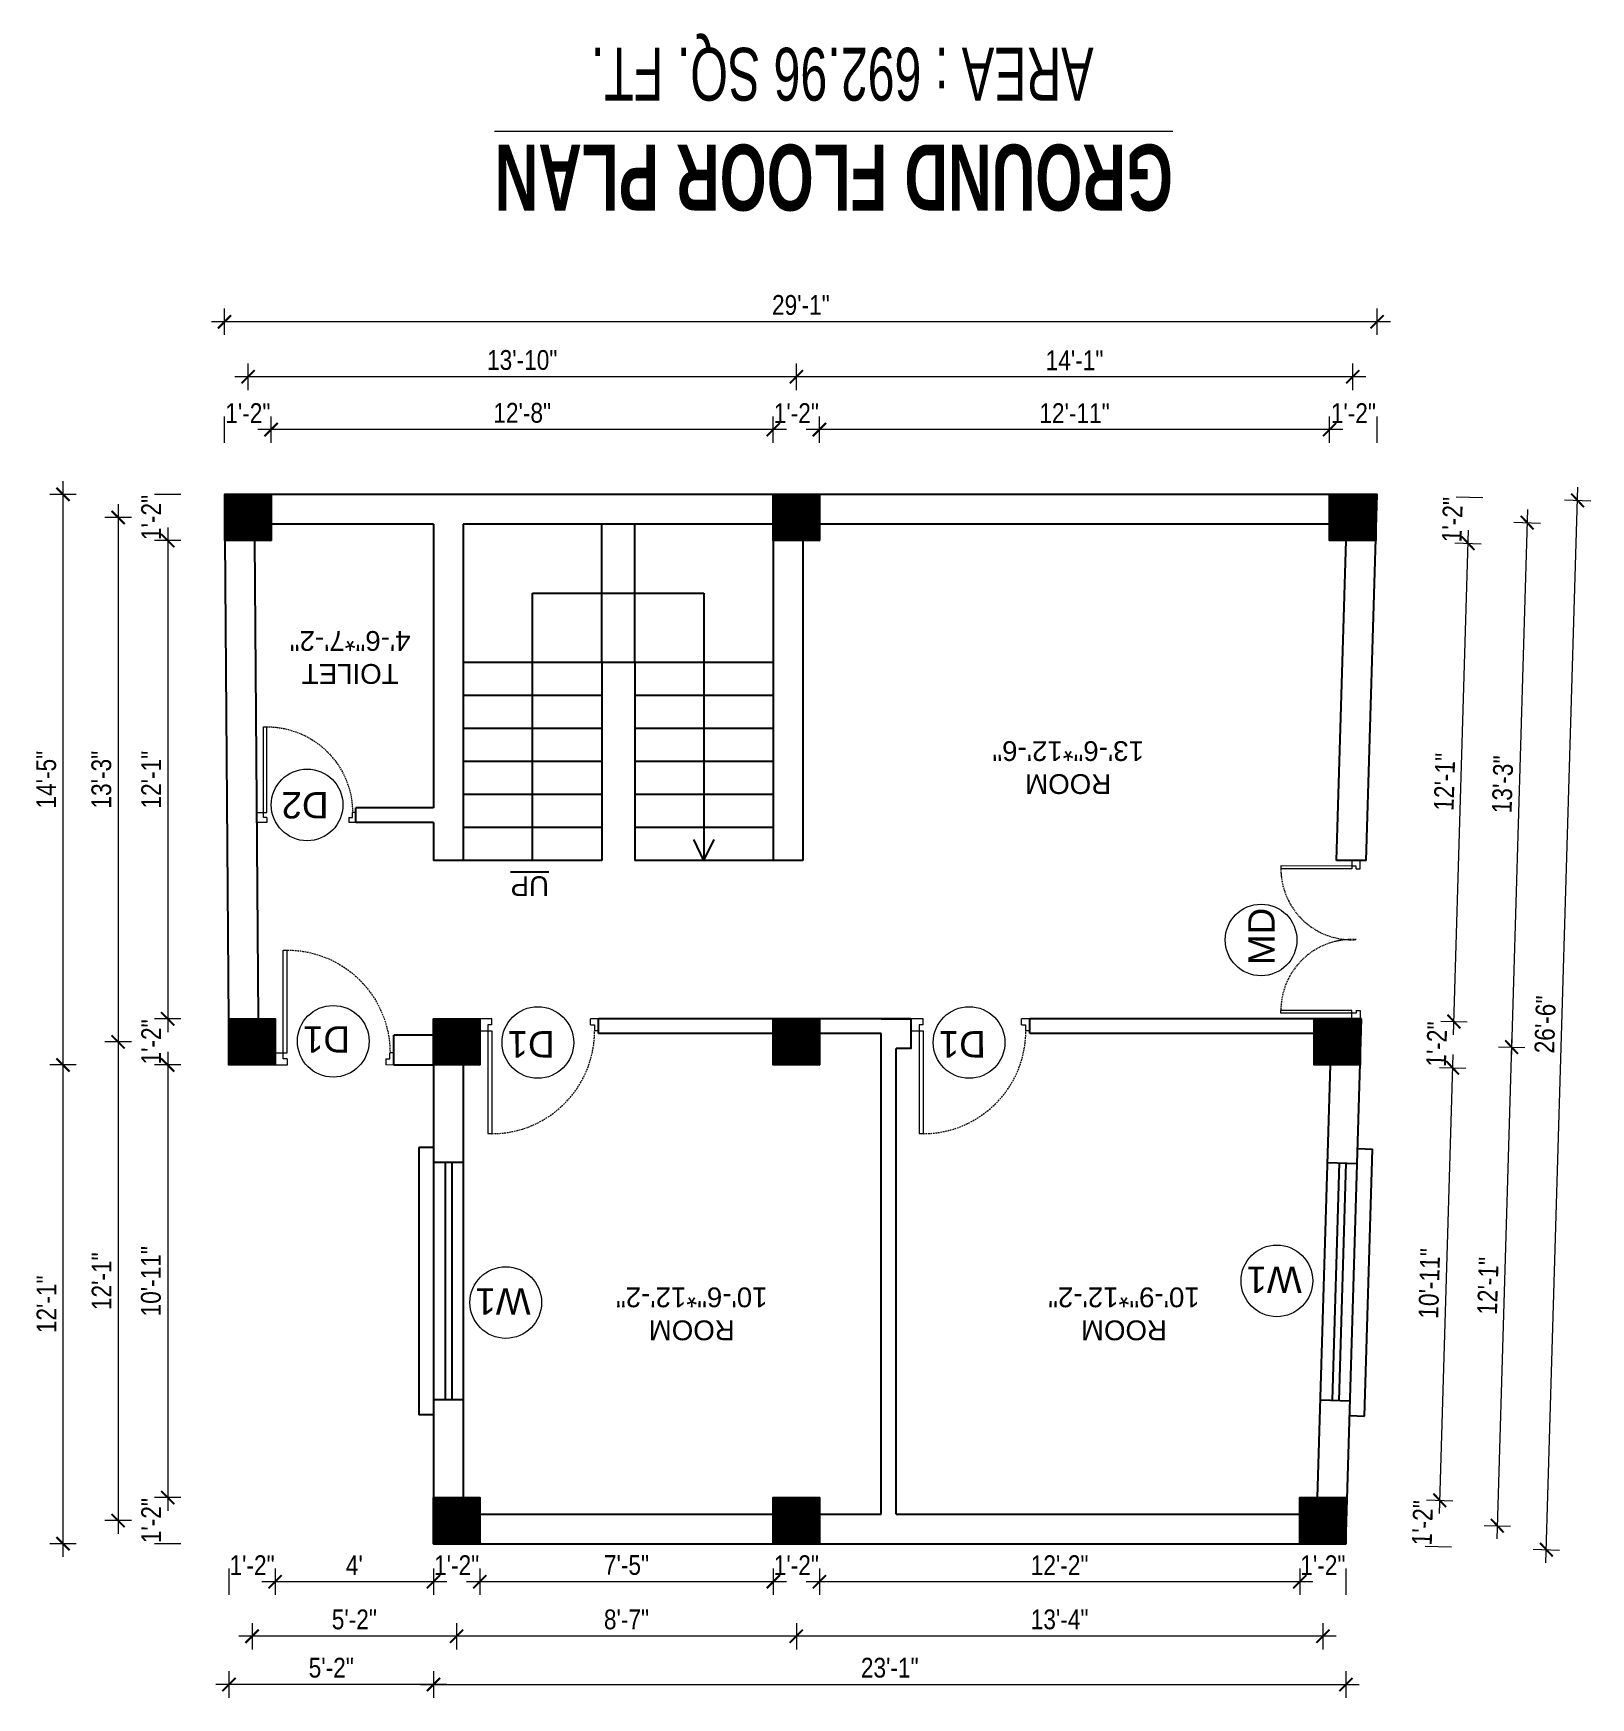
# Model space of a CAD drawing. Header units: inches. Extents: x -9985691 to 3643, y -3270716 to 4788.
# Drawn here: x -4967420 to -4966948, y -3263797 to -3263293 of the extents above; entities that cross this region are included whole.
import ezdxf

# ---------------------------------------------------------------- set-up
doc = ezdxf.new("R2010")
doc.units = ezdxf.units.IN
doc.header["$LTSCALE"] = 2
doc.header["$MEASUREMENT"] = 0
doc.header["$PDMODE"] = 34
doc.linetypes.add('HIDDEN', pattern=[0.375, 0.25, -0.125])
doc.layers.get('0').update_dxf_attribs({"linetype": 'CONTINUOUS'})
doc.layers.get('DEFPOINTS').update_dxf_attribs({"color": 141, "linetype": 'CONTINUOUS'})
doc.layers.add('A-Hatch', color=7, linetype='CONTINUOUS')
for name, color, linetype, lineweight in [('Annotate-Lite.w', 177, 'CONTINUOUS', 9), ('DIM 1-100', 4, 'CONTINUOUS', 13), ('Door-Window.w', 4, 'CONTINUOUS', 15), ('TEXT', 181, 'CONTINUOUS', 25), ('Text-100.w', 254, 'CONTINUOUS', 9)]:
    doc.layers.add(name, color=color, linetype=linetype, lineweight=lineweight)
doc.styles.add('Arial', font='arial.ttf', dxfattribs={"width": 0.8, "height": 12})
doc.styles.add('arial.', font='arial.ttf')
doc.styles.add('gaurav', font='arial.ttf')
doc.styles.get("Standard").update_dxf_attribs({"font": 'ARIALN.TTF'})
doc.dimstyles.new('1 by 96', dxfattribs={"dimtxt": 6, "dimasz": 4, "dimexe": 4, "dimexo": 4, "dimgap": 2, "dimtad": 1, "dimdec": 0, "dimzin": 0, "dimdsep": 46, "dimlunit": 4, "dimtxsty": 'Standard', "dimblk": 'ARCHTICK', "dimcen": 0, "dimdle": 4, "dimadec": 0, "dimazin": 0, "dimtfac": 1, "dimtdec": 0, "dimtix": 1, "dimtofl": 0, "dimtmove": 1, "dimatfit": 3, "dimldrblk": 'ARCHTICK', "dimfxl": 4, "dimfxlon": 1, "dimtolj": 1, "dimtzin": 0, "dimlwd": -1, "dimlwe": -1, "dimarcsym": 0})

msp = doc.modelspace()

# ---------------------------------------------------------------- texts
at = {"layer": 'Annotate-Lite.w', "ltscale": 0.005, "char_height": 8, "style": 'gaurav'}
for s, insert, attachment_point, rotation in [('D2', (-4967330.48, -3263522.63), 7, 179.8855), ('MD', (-4967051.68, -3263575.07), 1, 89.9618), ('D1', (-4967323.98, -3263593.62), 7, 179.9618), ('D1', (-4967261.95, -3263603.09), 1, 180.0382), ('D1', (-4967131.21, -3263603.09), 1, 180.0382), ('W1', (-4967035.44, -3263674.46), 1, 180), ('W1', (-4967269.24, -3263681.03), 1, 180)]:
    msp.add_mtext_dynamic_manual_height_columns(s, width=8, gutter_width=100, heights=[0], dxfattribs=dict(at, insert=insert, attachment_point=attachment_point, rotation=rotation))
at = {"layer": 'TEXT', "lineweight": -2, "char_height": 6, "attachment_point": 5, "rotation": 180, "style": 'arial.'}
for s, insert in [('TOILET\\P4\'-6"*7\'-2"', (-4967323.95, -3263481.76)), ('ROOM\\P13\'-6"*12\'-6"', (-4967106.26, -3263515.15)), ('ROOM\\P10\'-6"*12\'-2"', (-4967220.39, -3263680.76)), ('ROOM\\P10\'-9"*12\'-2"', (-4967089.35, -3263680.76))]:
    msp.add_mtext_dynamic_manual_height_columns(s, width=45.7314, gutter_width=30, heights=[0], dxfattribs=dict(at, insert=insert))
at = {"layer": 'TEXT', "lineweight": -2, "insert": (-4967269.49, -3263551.1), "char_height": 6, "width": 26.6739, "attachment_point": 5, "rotation": 180, "style": 'arial.'}
msp.add_mtext('{\\LUP}', dxfattribs=at)
at = {"layer": 'Text-100.w', "insert": (-4967174.77, -3263346.31), "char_height": 20, "width": 569.1024, "attachment_point": 2, "rotation": 180, "style": 'Arial'}
msp.add_mtext('\\A1;{\\fArial Narrow|b1|i0|c0|p34;\\L GROUND FLOOR PLAN\\P\\fArial Narrow|b0|i0|c0|p34;\\H0.8x;\\lAREA : 692.96 SQ. FT.\\H1.02306x; }', dxfattribs=at)

# ---------------------------------------------------------------- blocks, each defined once
blk = doc.blocks.new('FDFDRE')
at = {"ltscale": 3}
for p, q in [((165701.11, -58637.82), (165701.1, -58641.5)), ((165704.78, -58637.83), (165701.11, -58637.82)), ((165704.78, -58639.66), (165703.55, -58639.66)), ((165703.55, -58639.66), (165703.55, -58641.5)), ((165704.78, -58639.66), (165704.78, -58637.83)), ((165766.98, -58637.83), (165770.65, -58637.82)), ((165766.98, -58639.66), (165766.98, -58637.83)), ((165766.98, -58639.66), (165768.2, -58639.66)), ((165768.2, -58639.66), (165768.2, -58641.5)), ((165770.65, -58637.82), (165770.65, -58641.5)), ((165701.1, -58641.5), (165703.55, -58641.5)), ((165703.55, -58641.5), (165703.53, -58672.63)), ((165703.55, -58641.5), (165704.78, -58641.5)), ((165704.78, -58641.5), (165704.76, -58672.65)), ((165766.98, -58641.5), (165767, -58672.65)), ((165768.2, -58641.5), (165766.98, -58641.5)), ((165770.65, -58641.5), (165768.2, -58641.5)), ((165768.2, -58641.5), (165768.22, -58672.63)), ((165703.53, -58672.63), (165704.76, -58672.65)), ((165768.22, -58672.63), (165767, -58672.65))]:
    blk.add_line(p, q, dxfattribs=at)
at = {"layer": 'Door-Window.w', "color": 9, "linetype": 'HIDDEN', "lineweight": 18}
for centre, start, end in [((165704.78, -58641.5), 269.96183, 3.38353), ((165766.98, -58641.5), 176.61647, 270.03817)]:
    blk.add_arc(centre, 31.16, start, end, dxfattribs=at)
blk = doc.blocks.new('3-0')
at = {"ltscale": 3}
for p, q in [((11063.05, 10097.68), (11065.97, 10099.9)), ((11065.97, 10099.9), (11066.71, 10098.92)), ((11063.05, 10097.68), (11064.53, 10095.73)), ((11065.99, 10096.84), (11064.53, 10095.73)), ((11065.25, 10097.81), (11066.71, 10098.92)), ((11065.99, 10096.84), (11065.25, 10097.81)), ((11085.5, 10074.13), (11110.32, 10092.96)), ((11086.24, 10073.15), (11111.05, 10091.97)), ((11111.05, 10091.97), (11110.32, 10092.96)), ((11084.04, 10073.02), (11082.57, 10071.91)), ((11082.57, 10071.91), (11084.79, 10068.98)), ((11084.04, 10073.02), (11084.78, 10072.04)), ((11084.78, 10072.04), (11086.24, 10073.15)), ((11084.79, 10068.98), (11087.72, 10071.2)), ((11086.24, 10073.15), (11085.5, 10074.13)), ((11087.72, 10071.2), (11086.24, 10073.15))]:
    blk.add_line(p, q, dxfattribs=at)
at = {"layer": 'Door-Window.w', "color": 9, "linetype": 'HIDDEN', "lineweight": 18}
blk.add_arc((11085.5, 10074.13), 31.16, 37.1906, 127.1465, dxfattribs=at)
blk = doc.blocks.new('*D917')
at = {"layer": 'DEFPOINTS', "color": 0, "ltscale": 0.5, "transparency": 16777216}
for p in [(-4967036.03, -3263750.49), (-4967022.03, -3263750.49), (-4967036.03, -3263762.02)]:
    blk.add_point(p, dxfattribs=at)
at = {"layer": 'DIM 1-100', "color": 0, "ltscale": 0.5, "transparency": 16777216}
for p, q in [((-4967036.03, -3263758.02), (-4967036.03, -3263766.02)), ((-4967022.03, -3263758.02), (-4967022.03, -3263766.02))]:
    blk.add_line(p, q, dxfattribs=at)
at = {"layer": 'DIM 1-100', "color": 0, "ltscale": 0.5, "transparency": 16777216, "insert": (-4967029.03, -3263757.01), "char_height": 6, "attachment_point": 5}
blk.add_mtext('\\A1;1\'-2"', dxfattribs=at)
blk = doc.blocks.new('_ArchTick')
at = {"color": 0, "linetype": 'ByBlock', "const_width": 0.15}
blk.add_lwpolyline([(-0.5, -0.5), (0.5, 0.5)], dxfattribs=at)
blk = doc.blocks.new('*D918')
at = {"layer": 'DEFPOINTS', "color": 0, "ltscale": 0.5, "transparency": 16777216}
for p in [(-4967181.67, -3263750.49), (-4967036.03, -3263750.49), (-4967181.67, -3263762.02)]:
    blk.add_point(p, dxfattribs=at)
at = {"layer": 'DIM 1-100', "color": 0, "ltscale": 0.5, "transparency": 16777216}
for p, q in [((-4967181.67, -3263758.02), (-4967181.67, -3263766.02)), ((-4967036.03, -3263758.02), (-4967036.03, -3263766.02)), ((-4967032.03, -3263762.02), (-4967185.67, -3263762.02))]:
    blk.add_line(p, q, dxfattribs=at)
at = {"layer": 'DIM 1-100', "color": 0, "ltscale": 0.5, "transparency": 16777216, "xscale": 4, "yscale": 4, "zscale": 4, "rotation": 180}
blk.add_blockref('_ArchTick', (-4967181.67, -3263762.02), dxfattribs=at)
at = {"layer": 'DIM 1-100', "color": 0, "ltscale": 0.5, "transparency": 16777216, "xscale": 4, "yscale": 4, "zscale": 4}
blk.add_blockref('_ArchTick', (-4967036.03, -3263762.02), dxfattribs=at)
at = {"layer": 'DIM 1-100', "color": 0, "ltscale": 0.5, "transparency": 16777216, "insert": (-4967108.85, -3263757.01), "char_height": 6, "attachment_point": 5}
blk.add_mtext('\\A1;12\'-2"', dxfattribs=at)
blk = doc.blocks.new('*D919')
at = {"layer": 'DEFPOINTS', "color": 0, "ltscale": 0.5, "transparency": 16777216}
for p in [(-4967195.67, -3263750.49), (-4967181.67, -3263750.49), (-4967195.67, -3263762.02)]:
    blk.add_point(p, dxfattribs=at)
at = {"layer": 'DIM 1-100', "color": 0, "ltscale": 0.5, "transparency": 16777216}
for p, q in [((-4967195.67, -3263758.02), (-4967195.67, -3263766.02)), ((-4967181.67, -3263758.02), (-4967181.67, -3263766.02))]:
    blk.add_line(p, q, dxfattribs=at)
at = {"layer": 'DIM 1-100', "color": 0, "ltscale": 0.5, "transparency": 16777216, "insert": (-4967188.67, -3263757.01), "char_height": 6, "attachment_point": 5}
blk.add_mtext('\\A1;1\'-2"', dxfattribs=at)
blk = doc.blocks.new('*D920')
at = {"layer": 'DEFPOINTS', "color": 0, "ltscale": 0.5, "transparency": 16777216}
for p in [(-4967284.67, -3263750.49), (-4967195.67, -3263750.49), (-4967284.67, -3263762.02)]:
    blk.add_point(p, dxfattribs=at)
at = {"layer": 'DIM 1-100', "color": 0, "ltscale": 0.5, "transparency": 16777216}
for p, q in [((-4967284.67, -3263758.02), (-4967284.67, -3263766.02)), ((-4967195.67, -3263758.02), (-4967195.67, -3263766.02)), ((-4967191.67, -3263762.02), (-4967288.67, -3263762.02))]:
    blk.add_line(p, q, dxfattribs=at)
at = {"layer": 'DIM 1-100', "color": 0, "ltscale": 0.5, "transparency": 16777216, "xscale": 4, "yscale": 4, "zscale": 4, "rotation": 180}
blk.add_blockref('_ArchTick', (-4967284.67, -3263762.02), dxfattribs=at)
at = {"layer": 'DIM 1-100', "color": 0, "ltscale": 0.5, "transparency": 16777216, "xscale": 4, "yscale": 4, "zscale": 4}
blk.add_blockref('_ArchTick', (-4967195.67, -3263762.02), dxfattribs=at)
at = {"layer": 'DIM 1-100', "color": 0, "ltscale": 0.5, "transparency": 16777216, "insert": (-4967240.17, -3263756.97), "char_height": 6, "attachment_point": 5}
blk.add_mtext('\\A1;7\'-5"', dxfattribs=at)
blk = doc.blocks.new('*D921')
at = {"layer": 'DEFPOINTS', "color": 0, "ltscale": 0.5, "transparency": 16777216}
for p in [(-4967298.67, -3263750.49), (-4967284.67, -3263750.49), (-4967298.67, -3263762.02)]:
    blk.add_point(p, dxfattribs=at)
at = {"layer": 'DIM 1-100', "color": 0, "ltscale": 0.5, "transparency": 16777216}
for p, q in [((-4967298.67, -3263758.02), (-4967298.67, -3263766.02)), ((-4967284.67, -3263758.02), (-4967284.67, -3263766.02))]:
    blk.add_line(p, q, dxfattribs=at)
at = {"layer": 'DIM 1-100', "color": 0, "ltscale": 0.5, "transparency": 16777216, "insert": (-4967291.67, -3263757.01), "char_height": 6, "attachment_point": 5}
blk.add_mtext('\\A1;1\'-2"', dxfattribs=at)
blk = doc.blocks.new('*D922')
at = {"layer": 'DEFPOINTS', "color": 0, "ltscale": 0.5, "transparency": 16777216}
for p in [(-4967346.69, -3263605.36), (-4967298.67, -3263750.49), (-4967346.69, -3263762.02)]:
    blk.add_point(p, dxfattribs=at)
at = {"layer": 'DIM 1-100', "color": 0, "ltscale": 0.5, "transparency": 16777216}
for p, q in [((-4967346.69, -3263758.02), (-4967346.69, -3263766.02)), ((-4967298.67, -3263758.02), (-4967298.67, -3263766.02)), ((-4967294.67, -3263762.02), (-4967350.69, -3263762.02))]:
    blk.add_line(p, q, dxfattribs=at)
at = {"layer": 'DIM 1-100', "color": 0, "ltscale": 0.5, "transparency": 16777216, "xscale": 4, "yscale": 4, "zscale": 4, "rotation": 180}
blk.add_blockref('_ArchTick', (-4967346.69, -3263762.02), dxfattribs=at)
at = {"layer": 'DIM 1-100', "color": 0, "ltscale": 0.5, "transparency": 16777216, "xscale": 4, "yscale": 4, "zscale": 4}
blk.add_blockref('_ArchTick', (-4967298.67, -3263762.02), dxfattribs=at)
at = {"layer": 'DIM 1-100', "color": 0, "ltscale": 0.5, "transparency": 16777216, "insert": (-4967322.68, -3263757.02), "char_height": 6, "attachment_point": 5}
blk.add_mtext("\\A1;4'", dxfattribs=at)
blk = doc.blocks.new('*D923')
at = {"layer": 'DEFPOINTS', "color": 0, "ltscale": 0.5, "transparency": 16777216}
for p in [(-4967360.69, -3263605.36), (-4967346.69, -3263605.36), (-4967360.69, -3263762.02)]:
    blk.add_point(p, dxfattribs=at)
at = {"layer": 'DIM 1-100', "color": 0, "ltscale": 0.5, "transparency": 16777216}
for p, q in [((-4967360.69, -3263758.02), (-4967360.69, -3263766.02)), ((-4967346.69, -3263758.02), (-4967346.69, -3263766.02))]:
    blk.add_line(p, q, dxfattribs=at)
at = {"layer": 'DIM 1-100', "color": 0, "ltscale": 0.5, "transparency": 16777216, "insert": (-4967353.69, -3263757.01), "char_height": 6, "attachment_point": 5}
blk.add_mtext('\\A1;1\'-2"', dxfattribs=at)
blk = doc.blocks.new('*D924')
at = {"layer": 'DEFPOINTS', "color": 0, "ltscale": 0.5, "transparency": 16777216}
for p in [(-4967188.67, -3263743.49), (-4967029.03, -3263743.49), (-4967188.67, -3263778.55)]:
    blk.add_point(p, dxfattribs=at)
at = {"layer": 'DIM 1-100', "color": 0, "ltscale": 0.5, "transparency": 16777216}
for p, q in [((-4967025.03, -3263778.55), (-4967192.67, -3263778.55)), ((-4967188.67, -3263774.55), (-4967188.67, -3263782.55)), ((-4967029.03, -3263774.55), (-4967029.03, -3263782.55))]:
    blk.add_line(p, q, dxfattribs=at)
at = {"layer": 'DIM 1-100', "color": 0, "ltscale": 0.5, "transparency": 16777216, "xscale": 4, "yscale": 4, "zscale": 4, "rotation": 180}
blk.add_blockref('_ArchTick', (-4967188.67, -3263778.55), dxfattribs=at)
at = {"layer": 'DIM 1-100', "color": 0, "ltscale": 0.5, "transparency": 16777216, "xscale": 4, "yscale": 4, "zscale": 4}
blk.add_blockref('_ArchTick', (-4967029.03, -3263778.55), dxfattribs=at)
at = {"layer": 'DIM 1-100', "color": 0, "ltscale": 0.5, "transparency": 16777216, "insert": (-4967108.85, -3263773.48), "char_height": 6, "attachment_point": 5}
blk.add_mtext('\\A1;13\'-4"', dxfattribs=at)
blk = doc.blocks.new('*D925')
at = {"layer": 'DEFPOINTS', "color": 0, "ltscale": 0.5, "transparency": 16777216}
for p in [(-4967291.67, -3263743.49), (-4967188.67, -3263743.49), (-4967291.67, -3263778.55)]:
    blk.add_point(p, dxfattribs=at)
at = {"layer": 'DIM 1-100', "color": 0, "ltscale": 0.5, "transparency": 16777216}
for p, q in [((-4967184.67, -3263778.55), (-4967295.67, -3263778.55)), ((-4967291.67, -3263774.55), (-4967291.67, -3263782.55)), ((-4967188.67, -3263774.55), (-4967188.67, -3263782.55))]:
    blk.add_line(p, q, dxfattribs=at)
at = {"layer": 'DIM 1-100', "color": 0, "ltscale": 0.5, "transparency": 16777216, "xscale": 4, "yscale": 4, "zscale": 4, "rotation": 180}
blk.add_blockref('_ArchTick', (-4967291.67, -3263778.55), dxfattribs=at)
at = {"layer": 'DIM 1-100', "color": 0, "ltscale": 0.5, "transparency": 16777216, "xscale": 4, "yscale": 4, "zscale": 4}
blk.add_blockref('_ArchTick', (-4967188.67, -3263778.55), dxfattribs=at)
at = {"layer": 'DIM 1-100', "color": 0, "ltscale": 0.5, "transparency": 16777216, "insert": (-4967240.17, -3263773.48), "char_height": 6, "attachment_point": 5}
blk.add_mtext('\\A1;8\'-7"', dxfattribs=at)
blk = doc.blocks.new('*D926')
at = {"layer": 'DEFPOINTS', "color": 0, "ltscale": 0.5, "transparency": 16777216}
for p in [(-4967353.69, -3263598.36), (-4967291.67, -3263743.49), (-4967353.69, -3263778.55)]:
    blk.add_point(p, dxfattribs=at)
at = {"layer": 'DIM 1-100', "color": 0, "ltscale": 0.5, "transparency": 16777216}
for p, q in [((-4967287.67, -3263778.55), (-4967357.69, -3263778.55)), ((-4967353.69, -3263774.55), (-4967353.69, -3263782.55)), ((-4967291.67, -3263774.55), (-4967291.67, -3263782.55))]:
    blk.add_line(p, q, dxfattribs=at)
at = {"layer": 'DIM 1-100', "color": 0, "ltscale": 0.5, "transparency": 16777216, "xscale": 4, "yscale": 4, "zscale": 4, "rotation": 180}
blk.add_blockref('_ArchTick', (-4967353.69, -3263778.55), dxfattribs=at)
at = {"layer": 'DIM 1-100', "color": 0, "ltscale": 0.5, "transparency": 16777216, "xscale": 4, "yscale": 4, "zscale": 4}
blk.add_blockref('_ArchTick', (-4967291.67, -3263778.55), dxfattribs=at)
at = {"layer": 'DIM 1-100', "color": 0, "ltscale": 0.5, "transparency": 16777216, "insert": (-4967322.68, -3263773.48), "char_height": 6, "attachment_point": 5}
blk.add_mtext('\\A1;5\'-2"', dxfattribs=at)
blk = doc.blocks.new('*D927')
at = {"layer": 'DEFPOINTS', "color": 0, "ltscale": 0.5, "transparency": 16777216}
for p in [(-4967298.67, -3263750.49), (-4967022.03, -3263750.49), (-4967022.03, -3263793.18)]:
    blk.add_point(p, dxfattribs=at)
at = {"layer": 'DIM 1-100', "color": 0, "ltscale": 0.5, "transparency": 16777216}
for p, q in [((-4967302.67, -3263793.18), (-4967018.03, -3263793.18)), ((-4967298.67, -3263789.18), (-4967298.67, -3263797.18)), ((-4967022.03, -3263789.18), (-4967022.03, -3263797.18))]:
    blk.add_line(p, q, dxfattribs=at)
at = {"layer": 'DIM 1-100', "color": 0, "ltscale": 0.5, "transparency": 16777216, "xscale": 4, "yscale": 4, "zscale": 4, "rotation": 180}
blk.add_blockref('_ArchTick', (-4967298.67, -3263793.18), dxfattribs=at)
at = {"layer": 'DIM 1-100', "color": 0, "ltscale": 0.5, "transparency": 16777216, "xscale": 4, "yscale": 4, "zscale": 4}
blk.add_blockref('_ArchTick', (-4967022.03, -3263793.18), dxfattribs=at)
at = {"layer": 'DIM 1-100', "color": 0, "ltscale": 0.5, "transparency": 16777216, "insert": (-4967160.35, -3263788.12), "char_height": 6, "attachment_point": 5}
blk.add_mtext('\\A1;23\'-1"', dxfattribs=at)
blk = doc.blocks.new('*D928')
at = {"layer": 'DEFPOINTS', "color": 0, "ltscale": 0.5, "transparency": 16777216}
for p in [(-4967360.69, -3263605.36), (-4967298.67, -3263750.49), (-4967360.69, -3263793.18)]:
    blk.add_point(p, dxfattribs=at)
at = {"layer": 'DIM 1-100', "color": 0, "ltscale": 0.5, "transparency": 16777216}
for p, q in [((-4967294.67, -3263793.18), (-4967364.69, -3263793.18)), ((-4967360.69, -3263789.18), (-4967360.69, -3263797.18)), ((-4967298.67, -3263789.18), (-4967298.67, -3263797.18))]:
    blk.add_line(p, q, dxfattribs=at)
at = {"layer": 'DIM 1-100', "color": 0, "ltscale": 0.5, "transparency": 16777216, "xscale": 4, "yscale": 4, "zscale": 4, "rotation": 180}
blk.add_blockref('_ArchTick', (-4967360.69, -3263793.18), dxfattribs=at)
at = {"layer": 'DIM 1-100', "color": 0, "ltscale": 0.5, "transparency": 16777216, "xscale": 4, "yscale": 4, "zscale": 4}
blk.add_blockref('_ArchTick', (-4967298.67, -3263793.18), dxfattribs=at)
at = {"layer": 'DIM 1-100', "color": 0, "ltscale": 0.5, "transparency": 16777216, "insert": (-4967329.68, -3263788.12), "char_height": 6, "attachment_point": 5}
blk.add_mtext('\\A1;5\'-2"', dxfattribs=at)
blk = doc.blocks.new('*D929')
at = {"layer": 'DEFPOINTS', "color": 0, "ltscale": 0.5, "transparency": 16777216}
for p in [(-4967017.3, -3263591.36), (-4967017.71, -3263605.36), (-4966989.72, -3263606.19)]:
    blk.add_point(p, dxfattribs=at)
at = {"layer": 'DIM 1-100', "color": 0, "ltscale": 0.5, "transparency": 16777216}
for p, q in [((-4966993.3, -3263592.07), (-4966985.3, -3263592.31)), ((-4966993.71, -3263606.07), (-4966985.72, -3263606.31))]:
    blk.add_line(p, q, dxfattribs=at)
at = {"layer": 'DIM 1-100', "color": 0, "ltscale": 0.5, "transparency": 16777216, "insert": (-4966994.52, -3263599.04), "char_height": 6, "attachment_point": 5, "rotation": 88.2969}
blk.add_mtext('\\A1;1\'-2"', dxfattribs=at)
blk = doc.blocks.new('*D930')
at = {"layer": 'DEFPOINTS', "color": 0, "ltscale": 0.5, "transparency": 16777216}
for p in [(-4967012.99, -3263446.36), (-4966984.99, -3263447.19), (-4967017.3, -3263591.36)]:
    blk.add_point(p, dxfattribs=at)
at = {"layer": 'DIM 1-100', "color": 0, "ltscale": 0.5, "transparency": 16777216}
for p, q in [((-4966989.42, -3263596.19), (-4966984.87, -3263443.19)), ((-4966988.99, -3263447.07), (-4966980.99, -3263447.31)), ((-4966993.3, -3263592.07), (-4966985.3, -3263592.31))]:
    blk.add_line(p, q, dxfattribs=at)
at = {"layer": 'DIM 1-100', "color": 0, "ltscale": 0.5, "transparency": 16777216, "xscale": 4, "yscale": 4, "zscale": 4}
for p, rotation in [((-4966984.99, -3263447.19), 88.29686494986716), ((-4966989.3, -3263592.19), 268.2968649498671)]:
    blk.add_blockref('_ArchTick', p, dxfattribs=dict(at, rotation=rotation))
at = {"layer": 'DIM 1-100', "color": 0, "ltscale": 0.5, "transparency": 16777216, "insert": (-4966992.15, -3263519.54), "char_height": 6, "attachment_point": 5, "rotation": 88.2969}
blk.add_mtext('\\A1;12\'-1"', dxfattribs=at)
blk = doc.blocks.new('*D931')
at = {"layer": 'DEFPOINTS', "color": 0, "ltscale": 0.5, "transparency": 16777216}
for p in [(-4967012.57, -3263432.36), (-4966984.57, -3263433.19), (-4967012.99, -3263446.36)]:
    blk.add_point(p, dxfattribs=at)
at = {"layer": 'DIM 1-100', "color": 0, "ltscale": 0.5, "transparency": 16777216}
for p, q in [((-4966988.57, -3263433.07), (-4966980.57, -3263433.31)), ((-4966988.99, -3263447.07), (-4966980.99, -3263447.31))]:
    blk.add_line(p, q, dxfattribs=at)
at = {"layer": 'DIM 1-100', "color": 0, "ltscale": 0.5, "transparency": 16777216, "insert": (-4966989.79, -3263440.04), "char_height": 6, "attachment_point": 5, "rotation": 88.2969}
blk.add_mtext('\\A1;1\'-2"', dxfattribs=at)
blk = doc.blocks.new('*D932')
at = {"layer": 'DEFPOINTS', "color": 0, "ltscale": 0.5, "transparency": 16777216}
for p in [(-4967017.71, -3263605.36), (-4967022.03, -3263736.49), (-4966993.61, -3263737.33)]:
    blk.add_point(p, dxfattribs=at)
at = {"layer": 'DIM 1-100', "color": 0, "ltscale": 0.5, "transparency": 16777216}
for p, q in [((-4966989.6, -3263602.19), (-4966993.73, -3263741.33)), ((-4966993.71, -3263606.07), (-4966985.72, -3263606.31)), ((-4966997.61, -3263737.21), (-4966989.62, -3263737.45))]:
    blk.add_line(p, q, dxfattribs=at)
at = {"layer": 'DIM 1-100', "color": 0, "ltscale": 0.5, "transparency": 16777216, "xscale": 4, "yscale": 4, "zscale": 4}
for p, rotation in [((-4966989.72, -3263606.19), 88.29686494986713), ((-4966993.61, -3263737.33), 268.2968649498671)]:
    blk.add_blockref('_ArchTick', p, dxfattribs=dict(at, rotation=rotation))
at = {"layer": 'DIM 1-100', "color": 0, "ltscale": 0.5, "transparency": 16777216, "insert": (-4966996.73, -3263671.61), "char_height": 6, "attachment_point": 5, "rotation": 88.2969}
blk.add_mtext('\\A1;10\'-11"', dxfattribs=at)
blk = doc.blocks.new('*D933')
at = {"layer": 'DEFPOINTS', "color": 0, "ltscale": 0.5, "transparency": 16777216}
for p in [(-4967022.03, -3263736.49), (-4967022.03, -3263750.49), (-4966994.03, -3263751.32)]:
    blk.add_point(p, dxfattribs=at)
at = {"layer": 'DIM 1-100', "color": 0, "ltscale": 0.5, "transparency": 16777216}
for p, q in [((-4966997.61, -3263737.21), (-4966989.62, -3263737.45)), ((-4966998.03, -3263751.2), (-4966990.03, -3263751.44))]:
    blk.add_line(p, q, dxfattribs=at)
at = {"layer": 'DIM 1-100', "color": 0, "ltscale": 0.5, "transparency": 16777216, "insert": (-4966998.83, -3263744.18), "char_height": 6, "attachment_point": 5, "rotation": 88.2969}
blk.add_mtext('\\A1;1\'-2"', dxfattribs=at)
blk = doc.blocks.new('*D934')
at = {"layer": 'DEFPOINTS', "color": 0, "ltscale": 0.5, "transparency": 16777216}
for p in [(-4967019.99, -3263439.36), (-4967024.71, -3263598.36), (-4966971.82, -3263599.93)]:
    blk.add_point(p, dxfattribs=at)
at = {"layer": 'DIM 1-100', "color": 0, "ltscale": 0.5, "transparency": 16777216}
for p, q in [((-4966966.97, -3263436.93), (-4966971.94, -3263603.93)), ((-4966971.09, -3263440.81), (-4966963.09, -3263441.05)), ((-4966975.82, -3263599.81), (-4966967.82, -3263600.05))]:
    blk.add_line(p, q, dxfattribs=at)
at = {"layer": 'DIM 1-100', "color": 0, "ltscale": 0.5, "transparency": 16777216, "xscale": 4, "yscale": 4, "zscale": 4}
for p, rotation in [((-4966967.09, -3263440.93), 88.29686496677856), ((-4966971.82, -3263599.93), 268.2968649667786)]:
    blk.add_blockref('_ArchTick', p, dxfattribs=dict(at, rotation=rotation))
at = {"layer": 'DIM 1-100', "color": 0, "ltscale": 0.5, "transparency": 16777216, "insert": (-4966974.51, -3263520.28), "char_height": 6, "attachment_point": 5, "rotation": 88.2969}
blk.add_mtext('\\A1;13\'-3"', dxfattribs=at)
blk = doc.blocks.new('*D935')
at = {"layer": 'DEFPOINTS', "color": 0, "ltscale": 0.5, "transparency": 16777216}
for p in [(-4967024.71, -3263598.36), (-4967029.03, -3263743.49), (-4966976.13, -3263745.06)]:
    blk.add_point(p, dxfattribs=at)
at = {"layer": 'DIM 1-100', "color": 0, "ltscale": 0.5, "transparency": 16777216}
for p, q in [((-4966971.7, -3263595.93), (-4966976.25, -3263749.06)), ((-4966975.82, -3263599.81), (-4966967.82, -3263600.05)), ((-4966980.13, -3263744.94), (-4966972.13, -3263745.18))]:
    blk.add_line(p, q, dxfattribs=at)
at = {"layer": 'DIM 1-100', "color": 0, "ltscale": 0.5, "transparency": 16777216, "xscale": 4, "yscale": 4, "zscale": 4}
for p, rotation in [((-4966971.82, -3263599.93), 88.29686494986713), ((-4966976.13, -3263745.06), 268.2968649498671)]:
    blk.add_blockref('_ArchTick', p, dxfattribs=dict(at, rotation=rotation))
at = {"layer": 'DIM 1-100', "color": 0, "ltscale": 0.5, "transparency": 16777216, "insert": (-4966978.99, -3263672.35), "char_height": 6, "attachment_point": 5, "rotation": 88.2969}
blk.add_mtext('\\A1;12\'-1"', dxfattribs=at)
blk = doc.blocks.new('*D936')
at = {"layer": 'DEFPOINTS', "color": 0, "ltscale": 0.5, "transparency": 16777216}
for p in [(-4967012.57, -3263432.36), (-4966951.82, -3263434.17), (-4967022.03, -3263750.49)]:
    blk.add_point(p, dxfattribs=at)
at = {"layer": 'DIM 1-100', "color": 0, "ltscale": 0.5, "transparency": 16777216}
for p, q in [((-4966961.4, -3263756.29), (-4966951.7, -3263430.17)), ((-4966955.82, -3263434.05), (-4966947.82, -3263434.28)), ((-4966965.28, -3263752.17), (-4966957.28, -3263752.41))]:
    blk.add_line(p, q, dxfattribs=at)
at = {"layer": 'DIM 1-100', "color": 0, "ltscale": 0.5, "transparency": 16777216, "xscale": 4, "yscale": 4, "zscale": 4}
for p, rotation in [((-4966951.82, -3263434.17), 88.29686496679862), ((-4966961.28, -3263752.29), 268.2968649667986)]:
    blk.add_blockref('_ArchTick', p, dxfattribs=dict(at, rotation=rotation))
at = {"layer": 'DIM 1-100', "color": 0, "ltscale": 0.5, "transparency": 16777216, "insert": (-4966961.61, -3263593.08), "char_height": 6, "attachment_point": 5, "rotation": 88.2969}
blk.add_mtext('\\A1;26\'-6"', dxfattribs=at)
blk = doc.blocks.new('*D937')
at = {"layer": 'DEFPOINTS', "color": 0, "ltscale": 0.5, "transparency": 16777216}
for p in [(-4967026.99, -3263412.73), (-4967026.99, -3263432.36), (-4967012.57, -3263432.36)]:
    blk.add_point(p, dxfattribs=at)
at = {"layer": 'DIM 1-100', "color": 0, "ltscale": 0.5, "transparency": 16777216}
for p, q in [((-4967026.99, -3263416.73), (-4967026.99, -3263408.73)), ((-4967012.57, -3263416.73), (-4967012.57, -3263408.73))]:
    blk.add_line(p, q, dxfattribs=at)
at = {"layer": 'DIM 1-100', "color": 0, "ltscale": 0.5, "transparency": 16777216, "insert": (-4967019.78, -3263407.72), "char_height": 6, "attachment_point": 5}
blk.add_mtext('\\A1;1\'-2"', dxfattribs=at)
blk = doc.blocks.new('*D938')
at = {"layer": 'DEFPOINTS', "color": 0, "ltscale": 0.5, "transparency": 16777216}
for p in [(-4967181.67, -3263412.73), (-4967181.67, -3263432.36), (-4967026.99, -3263432.36)]:
    blk.add_point(p, dxfattribs=at)
at = {"layer": 'DIM 1-100', "color": 0, "ltscale": 0.5, "transparency": 16777216}
for p, q in [((-4967181.67, -3263416.73), (-4967181.67, -3263408.73)), ((-4967026.99, -3263416.73), (-4967026.99, -3263408.73)), ((-4967022.99, -3263412.73), (-4967185.67, -3263412.73))]:
    blk.add_line(p, q, dxfattribs=at)
at = {"layer": 'DIM 1-100', "color": 0, "ltscale": 0.5, "transparency": 16777216, "xscale": 4, "yscale": 4, "zscale": 4, "rotation": 180}
blk.add_blockref('_ArchTick', (-4967181.67, -3263412.73), dxfattribs=at)
at = {"layer": 'DIM 1-100', "color": 0, "ltscale": 0.5, "transparency": 16777216, "xscale": 4, "yscale": 4, "zscale": 4}
blk.add_blockref('_ArchTick', (-4967026.99, -3263412.73), dxfattribs=at)
at = {"layer": 'DIM 1-100', "color": 0, "ltscale": 0.5, "transparency": 16777216, "insert": (-4967104.33, -3263407.72), "char_height": 6, "attachment_point": 5}
blk.add_mtext('\\A1;12\'-11"', dxfattribs=at)
blk = doc.blocks.new('*D939')
at = {"layer": 'DEFPOINTS', "color": 0, "ltscale": 0.5, "transparency": 16777216}
for p in [(-4967195.67, -3263412.73), (-4967195.67, -3263432.36), (-4967181.67, -3263432.36)]:
    blk.add_point(p, dxfattribs=at)
at = {"layer": 'DIM 1-100', "color": 0, "ltscale": 0.5, "transparency": 16777216}
for p, q in [((-4967195.67, -3263416.73), (-4967195.67, -3263408.73)), ((-4967181.67, -3263416.73), (-4967181.67, -3263408.73))]:
    blk.add_line(p, q, dxfattribs=at)
at = {"layer": 'DIM 1-100', "color": 0, "ltscale": 0.5, "transparency": 16777216, "insert": (-4967188.67, -3263407.72), "char_height": 6, "attachment_point": 5}
blk.add_mtext('\\A1;1\'-2"', dxfattribs=at)
blk = doc.blocks.new('*D940')
at = {"layer": 'DEFPOINTS', "color": 0, "ltscale": 0.5, "transparency": 16777216}
for p in [(-4967347.92, -3263412.73), (-4967347.92, -3263432.36), (-4967195.67, -3263432.36)]:
    blk.add_point(p, dxfattribs=at)
at = {"layer": 'DIM 1-100', "color": 0, "ltscale": 0.5, "transparency": 16777216}
for p, q in [((-4967347.92, -3263416.73), (-4967347.92, -3263408.73)), ((-4967195.67, -3263416.73), (-4967195.67, -3263408.73)), ((-4967191.67, -3263412.73), (-4967351.92, -3263412.73))]:
    blk.add_line(p, q, dxfattribs=at)
at = {"layer": 'DIM 1-100', "color": 0, "ltscale": 0.5, "transparency": 16777216, "xscale": 4, "yscale": 4, "zscale": 4, "rotation": 180}
blk.add_blockref('_ArchTick', (-4967347.92, -3263412.73), dxfattribs=at)
at = {"layer": 'DIM 1-100', "color": 0, "ltscale": 0.5, "transparency": 16777216, "xscale": 4, "yscale": 4, "zscale": 4}
blk.add_blockref('_ArchTick', (-4967195.67, -3263412.73), dxfattribs=at)
at = {"layer": 'DIM 1-100', "color": 0, "ltscale": 0.5, "transparency": 16777216, "insert": (-4967271.79, -3263407.67), "char_height": 6, "attachment_point": 5}
blk.add_mtext('\\A1;12\'-8"', dxfattribs=at)
blk = doc.blocks.new('*D941')
at = {"layer": 'DEFPOINTS', "color": 0, "ltscale": 0.5, "transparency": 16777216}
for p in [(-4967362.03, -3263412.73), (-4967362.03, -3263432.36), (-4967347.92, -3263432.36)]:
    blk.add_point(p, dxfattribs=at)
at = {"layer": 'DIM 1-100', "color": 0, "ltscale": 0.5, "transparency": 16777216}
for p, q in [((-4967362.03, -3263416.73), (-4967362.03, -3263408.73)), ((-4967347.92, -3263416.73), (-4967347.92, -3263408.73))]:
    blk.add_line(p, q, dxfattribs=at)
at = {"layer": 'DIM 1-100', "color": 0, "ltscale": 0.5, "transparency": 16777216, "insert": (-4967354.97, -3263407.72), "char_height": 6, "attachment_point": 5}
blk.add_mtext('\\A1;1\'-2"', dxfattribs=at)
blk = doc.blocks.new('*D942')
at = {"layer": 'DEFPOINTS', "color": 0, "ltscale": 0.5, "transparency": 16777216}
for p in [(-4967188.67, -3263396.72), (-4967188.67, -3263439.36), (-4967019.99, -3263439.36)]:
    blk.add_point(p, dxfattribs=at)
at = {"layer": 'DIM 1-100', "color": 0, "ltscale": 0.5, "transparency": 16777216}
for p, q in [((-4967188.67, -3263400.72), (-4967188.67, -3263392.72)), ((-4967019.99, -3263400.72), (-4967019.99, -3263392.72)), ((-4967015.99, -3263396.72), (-4967192.67, -3263396.72))]:
    blk.add_line(p, q, dxfattribs=at)
at = {"layer": 'DIM 1-100', "color": 0, "ltscale": 0.5, "transparency": 16777216, "xscale": 4, "yscale": 4, "zscale": 4, "rotation": 180}
blk.add_blockref('_ArchTick', (-4967188.67, -3263396.72), dxfattribs=at)
at = {"layer": 'DIM 1-100', "color": 0, "ltscale": 0.5, "transparency": 16777216, "xscale": 4, "yscale": 4, "zscale": 4}
blk.add_blockref('_ArchTick', (-4967019.99, -3263396.72), dxfattribs=at)
at = {"layer": 'DIM 1-100', "color": 0, "ltscale": 0.5, "transparency": 16777216, "insert": (-4967104.33, -3263391.71), "char_height": 6, "attachment_point": 5}
blk.add_mtext('\\A1;14\'-1"', dxfattribs=at)
blk = doc.blocks.new('*D943')
at = {"layer": 'DEFPOINTS', "color": 0, "ltscale": 0.5, "transparency": 16777216}
for p in [(-4967354.92, -3263396.72), (-4967354.92, -3263439.36), (-4967188.67, -3263439.36)]:
    blk.add_point(p, dxfattribs=at)
at = {"layer": 'DIM 1-100', "color": 0, "ltscale": 0.5, "transparency": 16777216}
for p, q in [((-4967354.92, -3263400.72), (-4967354.92, -3263392.72)), ((-4967188.67, -3263400.72), (-4967188.67, -3263392.72)), ((-4967184.67, -3263396.72), (-4967358.92, -3263396.72))]:
    blk.add_line(p, q, dxfattribs=at)
at = {"layer": 'DIM 1-100', "color": 0, "ltscale": 0.5, "transparency": 16777216, "xscale": 4, "yscale": 4, "zscale": 4, "rotation": 180}
blk.add_blockref('_ArchTick', (-4967354.92, -3263396.72), dxfattribs=at)
at = {"layer": 'DIM 1-100', "color": 0, "ltscale": 0.5, "transparency": 16777216, "xscale": 4, "yscale": 4, "zscale": 4}
blk.add_blockref('_ArchTick', (-4967188.67, -3263396.72), dxfattribs=at)
at = {"layer": 'DIM 1-100', "color": 0, "ltscale": 0.5, "transparency": 16777216, "insert": (-4967271.79, -3263391.66), "char_height": 6, "attachment_point": 5}
blk.add_mtext('\\A1;13\'-10"', dxfattribs=at)
blk = doc.blocks.new('*D944')
at = {"layer": 'DEFPOINTS', "color": 0, "ltscale": 0.5, "transparency": 16777216}
for p in [(-4967362.03, -3263380.03), (-4967362.03, -3263432.36), (-4967012.57, -3263432.36)]:
    blk.add_point(p, dxfattribs=at)
at = {"layer": 'DIM 1-100', "color": 0, "ltscale": 0.5, "transparency": 16777216}
for p, q in [((-4967008.57, -3263380.03), (-4967366.03, -3263380.03)), ((-4967362.03, -3263384.03), (-4967362.03, -3263376.03)), ((-4967012.57, -3263384.03), (-4967012.57, -3263376.03))]:
    blk.add_line(p, q, dxfattribs=at)
at = {"layer": 'DIM 1-100', "color": 0, "ltscale": 0.5, "transparency": 16777216, "xscale": 4, "yscale": 4, "zscale": 4, "rotation": 180}
blk.add_blockref('_ArchTick', (-4967362.03, -3263380.03), dxfattribs=at)
at = {"layer": 'DIM 1-100', "color": 0, "ltscale": 0.5, "transparency": 16777216, "xscale": 4, "yscale": 4, "zscale": 4}
blk.add_blockref('_ArchTick', (-4967012.57, -3263380.03), dxfattribs=at)
at = {"layer": 'DIM 1-100', "color": 0, "ltscale": 0.5, "transparency": 16777216, "insert": (-4967187.3, -3263374.97), "char_height": 6, "attachment_point": 5}
blk.add_mtext('\\A1;29\'-1"', dxfattribs=at)
blk = doc.blocks.new('*D945')
at = {"layer": 'DEFPOINTS', "color": 0, "ltscale": 0.5, "transparency": 16777216}
for p in [(-4967379.27, -3263432.36), (-4967362.03, -3263432.36), (-4967361.92, -3263446.36)]:
    blk.add_point(p, dxfattribs=at)
at = {"layer": 'DIM 1-100', "color": 0, "ltscale": 0.5, "transparency": 16777216}
for p, q in [((-4967375.27, -3263432.36), (-4967383.27, -3263432.36)), ((-4967375.27, -3263446.36), (-4967383.27, -3263446.36))]:
    blk.add_line(p, q, dxfattribs=at)
at = {"layer": 'DIM 1-100', "color": 0, "ltscale": 0.5, "transparency": 16777216, "insert": (-4967384.28, -3263439.36), "char_height": 6, "attachment_point": 5, "rotation": 90}
blk.add_mtext('\\A1;1\'-2"', dxfattribs=at)
blk = doc.blocks.new('*D946')
at = {"layer": 'DEFPOINTS', "color": 0, "ltscale": 0.5, "transparency": 16777216}
for p in [(-4967361.92, -3263446.36), (-4967379.27, -3263591.36), (-4967360.69, -3263591.36)]:
    blk.add_point(p, dxfattribs=at)
at = {"layer": 'DIM 1-100', "color": 0, "ltscale": 0.5, "transparency": 16777216}
for p, q in [((-4967379.27, -3263442.36), (-4967379.27, -3263595.36)), ((-4967375.27, -3263446.36), (-4967383.27, -3263446.36)), ((-4967375.27, -3263591.36), (-4967383.27, -3263591.36))]:
    blk.add_line(p, q, dxfattribs=at)
at = {"layer": 'DIM 1-100', "color": 0, "ltscale": 0.5, "transparency": 16777216, "xscale": 4, "yscale": 4, "zscale": 4}
for p, rotation in [((-4967379.27, -3263446.36), 90), ((-4967379.27, -3263591.36), 270)]:
    blk.add_blockref('_ArchTick', p, dxfattribs=dict(at, rotation=rotation))
at = {"layer": 'DIM 1-100', "color": 0, "ltscale": 0.5, "transparency": 16777216, "insert": (-4967384.28, -3263518.86), "char_height": 6, "attachment_point": 5, "rotation": 90}
blk.add_mtext('\\A1;12\'-1"', dxfattribs=at)
blk = doc.blocks.new('*D947')
at = {"layer": 'DEFPOINTS', "color": 0, "ltscale": 0.5, "transparency": 16777216}
for p in [(-4967360.69, -3263591.36), (-4967379.27, -3263605.36), (-4967360.69, -3263605.36)]:
    blk.add_point(p, dxfattribs=at)
at = {"layer": 'DIM 1-100', "color": 0, "ltscale": 0.5, "transparency": 16777216}
for p, q in [((-4967375.27, -3263591.36), (-4967383.27, -3263591.36)), ((-4967375.27, -3263605.36), (-4967383.27, -3263605.36))]:
    blk.add_line(p, q, dxfattribs=at)
at = {"layer": 'DIM 1-100', "color": 0, "ltscale": 0.5, "transparency": 16777216, "insert": (-4967384.28, -3263598.36), "char_height": 6, "attachment_point": 5, "rotation": 90}
blk.add_mtext('\\A1;1\'-2"', dxfattribs=at)
blk = doc.blocks.new('*D948')
at = {"layer": 'DEFPOINTS', "color": 0, "ltscale": 0.5, "transparency": 16777216}
for p in [(-4967360.69, -3263605.36), (-4967379.27, -3263736.49), (-4967298.67, -3263736.49)]:
    blk.add_point(p, dxfattribs=at)
at = {"layer": 'DIM 1-100', "color": 0, "ltscale": 0.5, "transparency": 16777216}
for p, q in [((-4967379.27, -3263601.36), (-4967379.27, -3263740.49)), ((-4967375.27, -3263605.36), (-4967383.27, -3263605.36)), ((-4967375.27, -3263736.49), (-4967383.27, -3263736.49))]:
    blk.add_line(p, q, dxfattribs=at)
at = {"layer": 'DIM 1-100', "color": 0, "ltscale": 0.5, "transparency": 16777216, "xscale": 4, "yscale": 4, "zscale": 4}
for p, rotation in [((-4967379.27, -3263605.36), 90), ((-4967379.27, -3263736.49), 270)]:
    blk.add_blockref('_ArchTick', p, dxfattribs=dict(at, rotation=rotation))
at = {"layer": 'DIM 1-100', "color": 0, "ltscale": 0.5, "transparency": 16777216, "insert": (-4967384.33, -3263670.92), "char_height": 6, "attachment_point": 5, "rotation": 90}
blk.add_mtext('\\A1;10\'-11"', dxfattribs=at)
blk = doc.blocks.new('*D949')
at = {"layer": 'DEFPOINTS', "color": 0, "ltscale": 0.5, "transparency": 16777216}
for p in [(-4967298.67, -3263736.49), (-4967379.27, -3263750.49), (-4967298.67, -3263750.49)]:
    blk.add_point(p, dxfattribs=at)
at = {"layer": 'DIM 1-100', "color": 0, "ltscale": 0.5, "transparency": 16777216}
for p, q in [((-4967375.27, -3263736.49), (-4967383.27, -3263736.49)), ((-4967375.27, -3263750.49), (-4967383.27, -3263750.49))]:
    blk.add_line(p, q, dxfattribs=at)
at = {"layer": 'DIM 1-100', "color": 0, "ltscale": 0.5, "transparency": 16777216, "insert": (-4967384.28, -3263743.49), "char_height": 6, "attachment_point": 5, "rotation": 90}
blk.add_mtext('\\A1;1\'-2"', dxfattribs=at)
blk = doc.blocks.new('*D950')
at = {"layer": 'DEFPOINTS', "color": 0, "ltscale": 0.5, "transparency": 16777216}
for p in [(-4967354.92, -3263439.36), (-4967394.29, -3263598.36), (-4967353.69, -3263598.36)]:
    blk.add_point(p, dxfattribs=at)
at = {"layer": 'DIM 1-100', "color": 0, "ltscale": 0.5, "transparency": 16777216}
for p, q in [((-4967394.29, -3263435.36), (-4967394.29, -3263602.36)), ((-4967390.29, -3263439.36), (-4967398.29, -3263439.36)), ((-4967390.29, -3263598.36), (-4967398.29, -3263598.36))]:
    blk.add_line(p, q, dxfattribs=at)
at = {"layer": 'DIM 1-100', "color": 0, "ltscale": 0.5, "transparency": 16777216, "xscale": 4, "yscale": 4, "zscale": 4}
for p, rotation in [((-4967394.29, -3263439.36), 90), ((-4967394.29, -3263598.36), 270)]:
    blk.add_blockref('_ArchTick', p, dxfattribs=dict(at, rotation=rotation))
at = {"layer": 'DIM 1-100', "color": 0, "ltscale": 0.5, "transparency": 16777216, "insert": (-4967399.36, -3263518.86), "char_height": 6, "attachment_point": 5, "rotation": 90}
blk.add_mtext('\\A1;13\'-3"', dxfattribs=at)
blk = doc.blocks.new('*D951')
at = {"layer": 'DEFPOINTS', "color": 0, "ltscale": 0.5, "transparency": 16777216}
for p in [(-4967353.69, -3263598.36), (-4967394.29, -3263743.49), (-4967291.67, -3263743.49)]:
    blk.add_point(p, dxfattribs=at)
at = {"layer": 'DIM 1-100', "color": 0, "ltscale": 0.5, "transparency": 16777216}
for p, q in [((-4967394.29, -3263594.36), (-4967394.29, -3263747.49)), ((-4967390.29, -3263598.36), (-4967398.29, -3263598.36)), ((-4967390.29, -3263743.49), (-4967398.29, -3263743.49))]:
    blk.add_line(p, q, dxfattribs=at)
at = {"layer": 'DIM 1-100', "color": 0, "ltscale": 0.5, "transparency": 16777216, "xscale": 4, "yscale": 4, "zscale": 4}
for p, rotation in [((-4967394.29, -3263598.36), 90), ((-4967394.29, -3263743.49), 270)]:
    blk.add_blockref('_ArchTick', p, dxfattribs=dict(at, rotation=rotation))
at = {"layer": 'DIM 1-100', "color": 0, "ltscale": 0.5, "transparency": 16777216, "insert": (-4967399.31, -3263670.92), "char_height": 6, "attachment_point": 5, "rotation": 90}
blk.add_mtext('\\A1;12\'-1"', dxfattribs=at)
blk = doc.blocks.new('*D952')
at = {"layer": 'DEFPOINTS', "color": 0, "ltscale": 0.5, "transparency": 16777216}
for p in [(-4967362.03, -3263432.36), (-4967411.02, -3263605.36), (-4967360.69, -3263605.36)]:
    blk.add_point(p, dxfattribs=at)
at = {"layer": 'DIM 1-100', "color": 0, "ltscale": 0.5, "transparency": 16777216}
for p, q in [((-4967411.02, -3263428.36), (-4967411.02, -3263609.36)), ((-4967407.02, -3263432.36), (-4967415.02, -3263432.36)), ((-4967407.02, -3263605.36), (-4967415.02, -3263605.36))]:
    blk.add_line(p, q, dxfattribs=at)
at = {"layer": 'DIM 1-100', "color": 0, "ltscale": 0.5, "transparency": 16777216, "xscale": 4, "yscale": 4, "zscale": 4}
for p, rotation in [((-4967411.02, -3263432.36), 90), ((-4967411.02, -3263605.36), 270)]:
    blk.add_blockref('_ArchTick', p, dxfattribs=dict(at, rotation=rotation))
at = {"layer": 'DIM 1-100', "color": 0, "ltscale": 0.5, "transparency": 16777216, "insert": (-4967416.09, -3263518.86), "char_height": 6, "attachment_point": 5, "rotation": 90}
blk.add_mtext('\\A1;14\'-5"', dxfattribs=at)
blk = doc.blocks.new('*D953')
at = {"layer": 'DEFPOINTS', "color": 0, "ltscale": 0.5, "transparency": 16777216}
for p in [(-4967360.69, -3263605.36), (-4967411.02, -3263750.49), (-4967298.67, -3263750.49)]:
    blk.add_point(p, dxfattribs=at)
at = {"layer": 'DIM 1-100', "color": 0, "ltscale": 0.5, "transparency": 16777216}
for p, q in [((-4967411.02, -3263601.36), (-4967411.02, -3263754.49)), ((-4967407.02, -3263605.36), (-4967415.02, -3263605.36)), ((-4967407.02, -3263750.49), (-4967415.02, -3263750.49))]:
    blk.add_line(p, q, dxfattribs=at)
at = {"layer": 'DIM 1-100', "color": 0, "ltscale": 0.5, "transparency": 16777216, "xscale": 4, "yscale": 4, "zscale": 4}
for p, rotation in [((-4967411.02, -3263605.36), 90), ((-4967411.02, -3263750.49), 270)]:
    blk.add_blockref('_ArchTick', p, dxfattribs=dict(at, rotation=rotation))
at = {"layer": 'DIM 1-100', "color": 0, "ltscale": 0.5, "transparency": 16777216, "insert": (-4967416.04, -3263677.92), "char_height": 6, "attachment_point": 5, "rotation": 90}
blk.add_mtext('\\A1;12\'-1"', dxfattribs=at)

# ---------------------------------------------------------------- dimensions: what is measured, and where the dimension line sits
at = {"layer": 'DIM 1-100', "ltscale": 0.5}
for base, p1, p2, angle, picture, middle in [((-4967362.03, -3263380.03), (-4967012.57, -3263432.36), (-4967362.03, -3263432.36), 180, '*D944', (-4967187.3, -3263374.97)), ((-4967354.92, -3263396.72), (-4967188.67, -3263439.36), (-4967354.92, -3263439.36), 180, '*D943', (-4967271.79, -3263391.66)), ((-4967188.67, -3263396.72), (-4967019.99, -3263439.36), (-4967188.67, -3263439.36), 180, '*D942', (-4967104.33, -3263391.71)), ((-4967362.03, -3263412.73), (-4967347.92, -3263432.36), (-4967362.03, -3263432.36), 180, '*D941', (-4967354.97, -3263407.72)), ((-4967347.92, -3263412.73), (-4967195.67, -3263432.36), (-4967347.92, -3263432.36), 180, '*D940', (-4967271.79, -3263407.67)), ((-4967195.67, -3263412.73), (-4967181.67, -3263432.36), (-4967195.67, -3263432.36), 180, '*D939', (-4967188.67, -3263407.72)), ((-4967181.67, -3263412.73), (-4967026.99, -3263432.36), (-4967181.67, -3263432.36), 180, '*D938', (-4967104.33, -3263407.72)), ((-4967026.99, -3263412.73), (-4967012.57, -3263432.36), (-4967026.99, -3263432.36), 180, '*D937', (-4967019.78, -3263407.72)), ((-4967411.02, -3263605.36), (-4967362.03, -3263432.36), (-4967360.69, -3263605.36), 270, '*D952', (-4967416.09, -3263518.86)), ((-4967379.27, -3263432.36), (-4967361.92, -3263446.36), (-4967362.03, -3263432.36), 270, '*D945', (-4967384.28, -3263439.36)), ((-4967394.29, -3263598.36), (-4967354.92, -3263439.36), (-4967353.69, -3263598.36), 270, '*D950', (-4967399.36, -3263518.86)), ((-4966984.57, -3263433.19), (-4967012.99, -3263446.36), (-4967012.57, -3263432.36), 88.2969, '*D931', (-4966989.79, -3263440.04)), ((-4967379.27, -3263591.36), (-4967361.92, -3263446.36), (-4967360.69, -3263591.36), 270, '*D946', (-4967384.28, -3263518.86)), ((-4966984.99, -3263447.19), (-4967017.3, -3263591.36), (-4967012.99, -3263446.36), 88.2969, '*D930', (-4966992.15, -3263519.54)), ((-4967379.27, -3263605.36), (-4967360.69, -3263591.36), (-4967360.69, -3263605.36), 270, '*D947', (-4967384.28, -3263598.36)), ((-4967394.29, -3263743.49), (-4967353.69, -3263598.36), (-4967291.67, -3263743.49), 270, '*D951', (-4967399.31, -3263670.92)), ((-4966976.13, -3263745.06), (-4967024.71, -3263598.36), (-4967029.03, -3263743.49), 88.2969, '*D935', (-4966978.99, -3263672.35)), ((-4967411.02, -3263750.49), (-4967360.69, -3263605.36), (-4967298.67, -3263750.49), 270, '*D953', (-4967416.04, -3263677.92)), ((-4967379.27, -3263736.49), (-4967360.69, -3263605.36), (-4967298.67, -3263736.49), 270, '*D948', (-4967384.33, -3263670.92)), ((-4967353.69, -3263778.55), (-4967291.67, -3263743.49), (-4967353.69, -3263598.36), 180, '*D926', (-4967322.68, -3263773.48)), ((-4966993.61, -3263737.33), (-4967017.71, -3263605.36), (-4967022.03, -3263736.49), 88.2969, '*D932', (-4966996.73, -3263671.61)), ((-4967360.69, -3263793.18), (-4967298.67, -3263750.49), (-4967360.69, -3263605.36), 180, '*D928', (-4967329.68, -3263788.12)), ((-4967360.69, -3263762.02), (-4967346.69, -3263605.36), (-4967360.69, -3263605.36), 180, '*D923', (-4967353.69, -3263757.01)), ((-4967346.69, -3263762.02), (-4967298.67, -3263750.49), (-4967346.69, -3263605.36), 180, '*D922', (-4967322.68, -3263757.02)), ((-4967379.27, -3263750.49), (-4967298.67, -3263736.49), (-4967298.67, -3263750.49), 270, '*D949', (-4967384.28, -3263743.49)), ((-4966994.03, -3263751.32), (-4967022.03, -3263736.49), (-4967022.03, -3263750.49), 88.2969, '*D933', (-4966998.83, -3263744.18)), ((-4967291.67, -3263778.55), (-4967188.67, -3263743.49), (-4967291.67, -3263743.49), 180, '*D925', (-4967240.17, -3263773.48)), ((-4967188.67, -3263778.55), (-4967029.03, -3263743.49), (-4967188.67, -3263743.49), 180, '*D924', (-4967108.85, -3263773.48)), ((-4967022.03, -3263793.18), (-4967298.67, -3263750.49), (-4967022.03, -3263750.49), 180, '*D927', (-4967160.35, -3263788.12)), ((-4967298.67, -3263762.02), (-4967284.67, -3263750.49), (-4967298.67, -3263750.49), 180, '*D921', (-4967291.67, -3263757.01)), ((-4967284.67, -3263762.02), (-4967195.67, -3263750.49), (-4967284.67, -3263750.49), 180, '*D920', (-4967240.17, -3263756.97)), ((-4967195.67, -3263762.02), (-4967181.67, -3263750.49), (-4967195.67, -3263750.49), 180, '*D919', (-4967188.67, -3263757.01)), ((-4967181.67, -3263762.02), (-4967036.03, -3263750.49), (-4967181.67, -3263750.49), 180, '*D918', (-4967108.85, -3263757.01)), ((-4967036.03, -3263762.02), (-4967022.03, -3263750.49), (-4967036.03, -3263750.49), 180, '*D917', (-4967029.03, -3263757.01))]:
    dim = msp.add_linear_dim(base=base, p1=p1, p2=p2, angle=angle, dimstyle='1 by 96', dxfattribs=at)
    dim.commit()
    dim.dimension.update_dxf_attribs({"geometry": picture, "text_midpoint": middle})
for p1, p2, distance, picture, middle in [((-4967022.03, -3263750.49), (-4967012.57, -3263432.36), -60.77, '*D936', (-4966961.61, -3263593.08)), ((-4967019.99, -3263439.36), (-4967024.71, -3263598.36), 52.92, '*D934', (-4966974.51, -3263520.28)), ((-4967017.3, -3263591.36), (-4967017.71, -3263605.36), 28.01, '*D929', (-4966994.52, -3263599.04))]:
    dim = msp.add_aligned_dim(p1=p1, p2=p2, distance=distance, dimstyle='1 by 96', dxfattribs=at)
    dim.commit()
    dim.dimension.update_dxf_attribs({"geometry": picture, "text_midpoint": middle})

# ---------------------------------------------------------------- hatches: boundary and pattern name
at = {"layer": 'A-Hatch', "ltscale": 0.5}
h = msp.add_hatch(dxfattribs=at)
h.set_pattern_fill('ANSI31', color=256, angle=180)
h.set_pattern_definition([(225, (-9942456.79573, -6528117.68939), (0.0883883476483, -0.0883883476483), [])])
h.paths.add_polyline_path([(-4967361.92, -3263446.36), (-4967347.92, -3263446.36), (-4967347.92, -3263432.36), (-4967361.92, -3263432.36)])
h = msp.add_hatch(dxfattribs=at)
h.set_pattern_fill('ANSI31', color=256, angle=180)
h.set_pattern_definition([(225, (-9942290.54597, -6528117.68939), (0.0883883476483, -0.0883883476483), [])])
h.paths.add_polyline_path([(-4967195.67, -3263446.36), (-4967181.67, -3263446.36), (-4967181.67, -3263432.36), (-4967195.67, -3263432.36)])
h = msp.add_hatch(dxfattribs=at)
h.set_pattern_fill('ANSI31', color=256, angle=180)
h.set_pattern_definition([(225, (-9942121.86287, -6528117.68939), (0.0883883476483, -0.0883883476483), [])])
h.paths.add_polyline_path([(-4967026.99, -3263446.36), (-4967012.99, -3263446.36), (-4967012.99, -3263432.36), (-4967026.99, -3263432.36)])
h = msp.add_hatch(dxfattribs=at)
h.set_pattern_fill('ANSI31', color=256, angle=180)
h.set_pattern_definition([(225, (-9942455.57182, -6528276.68939), (0.0883883476483, -0.0883883476483), [])])
h.paths.add_polyline_path([(-4967360.69, -3263605.36), (-4967346.69, -3263605.36), (-4967346.69, -3263591.36), (-4967360.69, -3263591.36)])
h = msp.add_hatch(dxfattribs=at)
h.set_pattern_fill('ANSI31', color=256, angle=180)
h.set_pattern_definition([(225, (-9942393.54597, -6528276.68939), (0.0883883476483, -0.0883883476483), [])])
h.paths.add_polyline_path([(-4967298.67, -3263605.36), (-4967284.67, -3263605.36), (-4967284.67, -3263591.36), (-4967298.67, -3263591.36)])
h = msp.add_hatch(dxfattribs=at)
h.set_pattern_fill('ANSI31', color=256, angle=180)
h.set_pattern_definition([(225, (-9942290.54597, -6528276.68939), (0.0883883476483, -0.0883883476483), [])])
h.paths.add_polyline_path([(-4967195.67, -3263605.36), (-4967181.67, -3263605.36), (-4967181.67, -3263591.36), (-4967195.67, -3263591.36)])
h = msp.add_hatch(dxfattribs=at)
h.set_pattern_fill('ANSI31', color=256, angle=180)
h.set_pattern_definition([(225, (-9942126.59059, -6528276.68939), (0.0883883476483, -0.0883883476483), [])])
h.paths.add_polyline_path([(-4967031.71, -3263605.36), (-4967017.71, -3263605.36), (-4967017.71, -3263591.36), (-4967031.71, -3263591.36)])
h = msp.add_hatch(dxfattribs=at)
h.set_pattern_fill('ANSI31', color=256, angle=180)
h.set_pattern_definition([(225, (-9942393.54597, -6528421.81635), (0.0883883476483, -0.0883883476483), [])])
h.paths.add_polyline_path([(-4967298.67, -3263750.49), (-4967284.67, -3263750.49), (-4967284.67, -3263736.49), (-4967298.67, -3263736.49)])
h = msp.add_hatch(dxfattribs=at)
h.set_pattern_fill('ANSI31', color=256, angle=180)
h.set_pattern_definition([(225, (-9942290.54597, -6528421.81635), (0.0883883476483, -0.0883883476483), [])])
h.paths.add_polyline_path([(-4967195.67, -3263750.49), (-4967181.67, -3263750.49), (-4967181.67, -3263736.49), (-4967195.67, -3263736.49)])
h = msp.add_hatch(dxfattribs=at)
h.set_pattern_fill('ANSI31', color=256, angle=180)
h.set_pattern_definition([(225, (-9942130.9058, -6528421.81635), (0.0883883476483, -0.0883883476483), [])])
h.paths.add_polyline_path([(-4967036.03, -3263750.49), (-4967022.03, -3263750.49), (-4967022.03, -3263736.49), (-4967036.03, -3263736.49)])

# ---------------------------------------------------------------- linework, layer by layer
at = {"ltscale": 0.5}
for p, q in [((-4967298.67, -3263441.36), (-4967347.92, -3263441.36)), ((-4967298.67, -3263441.36), (-4967298.67, -3263527.36)), ((-4967195.67, -3263441.36), (-4967289.67, -3263441.36)), ((-4967289.67, -3263441.36), (-4967289.67, -3263543.36)), ((-4967247.67, -3263483.36), (-4967247.67, -3263441.36)), ((-4967237.67, -3263483.36), (-4967237.67, -3263441.36)), ((-4967026.99, -3263441.36), (-4967181.67, -3263441.36)), ((-4967352.92, -3263446.36), (-4967351.8, -3263591.36)), ((-4967195.67, -3263446.36), (-4967195.67, -3263543.36)), ((-4967186.67, -3263446.36), (-4967186.67, -3263543.36)), ((-4967024.87, -3263543.36), (-4967021.99, -3263446.36)), ((-4967268.67, -3263543.36), (-4967268.67, -3263462.36)), ((-4967268.67, -3263462.36), (-4967216.67, -3263462.36)), ((-4967216.67, -3263462.36), (-4967216.67, -3263543.36)), ((-4967247.67, -3263483.36), (-4967289.67, -3263483.36)), ((-4967247.67, -3263483.36), (-4967247.67, -3263543.36)), ((-4967237.67, -3263483.36), (-4967247.67, -3263483.36)), ((-4967237.67, -3263483.36), (-4967237.67, -3263543.36)), ((-4967195.67, -3263483.36), (-4967237.67, -3263483.36)), ((-4967247.67, -3263493.36), (-4967289.67, -3263493.36)), ((-4967195.67, -3263493.36), (-4967237.67, -3263493.36)), ((-4967247.67, -3263503.36), (-4967289.67, -3263503.36)), ((-4967195.67, -3263503.36), (-4967237.67, -3263503.36)), ((-4967247.67, -3263513.36), (-4967289.67, -3263513.36)), ((-4967195.67, -3263513.36), (-4967237.67, -3263513.36)), ((-4967247.67, -3263523.36), (-4967289.67, -3263523.36)), ((-4967195.67, -3263523.36), (-4967237.67, -3263523.36)), ((-4967298.67, -3263527.36), (-4967322.26, -3263527.36)), ((-4967322.26, -3263531.86), (-4967322.26, -3263527.36)), ((-4967298.67, -3263531.86), (-4967322.26, -3263531.86)), ((-4967298.67, -3263531.86), (-4967298.67, -3263543.36)), ((-4967247.67, -3263533.36), (-4967289.67, -3263533.36)), ((-4967195.67, -3263533.36), (-4967237.67, -3263533.36)), ((-4967216.67, -3263543.36), (-4967219.75, -3263537.01)), ((-4967216.67, -3263543.36), (-4967213.58, -3263537.01)), ((-4967289.67, -3263543.36), (-4967298.67, -3263543.36)), ((-4967247.67, -3263543.36), (-4967289.67, -3263543.36)), ((-4967195.67, -3263543.36), (-4967237.67, -3263543.36)), ((-4967186.67, -3263543.36), (-4967195.67, -3263543.36)), ((-4967015.87, -3263543.36), (-4967024.87, -3263543.36)), ((-4967153.92, -3263591.36), (-4967248.67, -3263591.36)), ((-4967248.67, -3263595.86), (-4967248.67, -3263591.36)), ((-4967017.3, -3263591.36), (-4967117.92, -3263591.36)), ((-4967117.92, -3263595.86), (-4967117.92, -3263591.36)), ((-4967310.69, -3263605.36), (-4967310.69, -3263596.36)), ((-4967298.67, -3263596.36), (-4967310.69, -3263596.36)), ((-4967298.67, -3263595.86), (-4967298.67, -3263750.49)), ((-4967195.67, -3263595.86), (-4967248.67, -3263595.86)), ((-4967162.92, -3263595.86), (-4967181.67, -3263595.86)), ((-4967162.92, -3263741.49), (-4967162.92, -3263595.86)), ((-4967031.71, -3263595.86), (-4967117.92, -3263595.86)), ((-4967158.42, -3263741.49), (-4967158.42, -3263600.36)), ((-4967310.69, -3263605.36), (-4967298.67, -3263605.36)), ((-4967289.67, -3263605.36), (-4967289.67, -3263736.49)), ((-4967030.62, -3263736.49), (-4967026.72, -3263605.36)), ((-4967303.17, -3263630.42), (-4967303.17, -3263711.42)), ((-4967298.67, -3263630.42), (-4967303.17, -3263630.42)), ((-4967018.47, -3263630.71), (-4967013.97, -3263630.84)), ((-4967016.38, -3263711.81), (-4967013.97, -3263630.84)), ((-4967289.67, -3263634.92), (-4967298.67, -3263634.92)), ((-4967295.17, -3263634.92), (-4967295.17, -3263706.92)), ((-4967293.17, -3263634.92), (-4967293.17, -3263706.92)), ((-4967027.6, -3263634.94), (-4967018.6, -3263635.21)), ((-4967024.1, -3263635.04), (-4967026.24, -3263707.01)), ((-4967022.1, -3263635.1), (-4967024.24, -3263707.07)), ((-4967289.67, -3263706.92), (-4967298.67, -3263706.92)), ((-4967029.74, -3263706.91), (-4967020.74, -3263707.17)), ((-4967298.67, -3263711.42), (-4967303.17, -3263711.42)), ((-4967020.87, -3263711.67), (-4967016.38, -3263711.81)), ((-4967284.67, -3263741.49), (-4967195.67, -3263741.49)), ((-4967181.67, -3263741.49), (-4967162.92, -3263741.49)), ((-4967158.42, -3263741.49), (-4967036.03, -3263741.49))]:
    msp.add_line(p, q, dxfattribs=at)
for points in [[(-4967015.87, -3263543.36), (-4967012.57, -3263432.36), (-4967362.03, -3263432.36), (-4967360.69, -3263605.36)], [(-4967298.67, -3263750.49), (-4967022.03, -3263750.49), (-4967017.3, -3263591.36)], [(-4967162.92, -3263591.36), (-4967162.92, -3263591.36), (-4967153.92, -3263591.36), (-4967153.92, -3263600.36), (-4967158.42, -3263600.36)], [(-4967162.92, -3263600.36), (-4967162.92, -3263600.36), (-4967162.92, -3263595.86)]]:
    msp.add_lwpolyline(points, dxfattribs=at)
for points in [[(-4967347.92, -3263446.36), (-4967361.92, -3263446.36), (-4967361.92, -3263432.36), (-4967347.92, -3263432.36)], [(-4967181.67, -3263446.36), (-4967195.67, -3263446.36), (-4967195.67, -3263432.36), (-4967181.67, -3263432.36)], [(-4967012.99, -3263446.36), (-4967026.99, -3263446.36), (-4967026.99, -3263432.36), (-4967012.99, -3263432.36)], [(-4967346.69, -3263605.36), (-4967360.69, -3263605.36), (-4967360.69, -3263591.36), (-4967346.69, -3263591.36)], [(-4967284.67, -3263605.36), (-4967298.67, -3263605.36), (-4967298.67, -3263591.36), (-4967284.67, -3263591.36)], [(-4967181.67, -3263605.36), (-4967195.67, -3263605.36), (-4967195.67, -3263591.36), (-4967181.67, -3263591.36)], [(-4967017.71, -3263605.36), (-4967031.71, -3263605.36), (-4967031.71, -3263591.36), (-4967017.71, -3263591.36)], [(-4967284.67, -3263750.49), (-4967298.67, -3263750.49), (-4967298.67, -3263736.49), (-4967284.67, -3263736.49)], [(-4967181.67, -3263750.49), (-4967195.67, -3263750.49), (-4967195.67, -3263736.49), (-4967181.67, -3263736.49)], [(-4967022.03, -3263750.49), (-4967036.03, -3263750.49), (-4967036.03, -3263736.49), (-4967022.03, -3263736.49)]]:
    msp.add_lwpolyline(points, close=True, dxfattribs=at)
at = {"layer": 'Annotate-Lite.w', "ltscale": 0.005}
for centre in [(-4967337.02, -3263526.51), (-4967047.78, -3263567.46), (-4967329.07, -3263598.18), (-4967267.04, -3263598.54), (-4967136.3, -3263598.54), (-4967042.98, -3263670.81), (-4967276.78, -3263677.38)]:
    msp.add_circle(centre, 10.86, dxfattribs=at)

# ---------------------------------------------------------------- block references
at = {"layer": 'Door-Window.w', "linetype": 'ByBlock'}
for p, xscale, yscale, zscale, rotation in [((-4968461.01, -3275959.23), -0.8331589850253457, 0.8331589851164872, 0.8331589849470642, 307.1524242869525), ((-4968677.19, -3278518.21), -0.9997907822323197, 0.9997907819967047, 0.9997907821954303, 307.152424295913), ((-4968615.16, -3248678.51), 0.9997907823099139, 0.9997907820742985, 0.9997907822730241, 232.8475757040933), ((-4968484.42, -3248678.51), 0.9997907823099139, 0.9997907820742985, 0.9997907822730241, 232.8475757040933)]:
    msp.add_blockref('3-0', p, dxfattribs=dict(at, xscale=xscale, yscale=yscale, zscale=zscale, rotation=rotation))
at = {"layer": 'Door-Window.w', "ltscale": 0.005, "xscale": 0.6902152811431093, "yscale": 0.6902152811431093, "zscale": 0.690215281206522, "rotation": 269.9999999997072}
msp.add_blockref('FDFDRE', (-4926544.99, -3149173.92), dxfattribs=at)

msp.set_redraw_order([(e.dxf.handle, doc.entitydb.next_handle()) for e in msp.query("TEXT MTEXT ATTDEF DIMENSION ARC_DIMENSION")])  # texts and dimensions are drawn at this point

doc.saveas('drawing.dxf')
